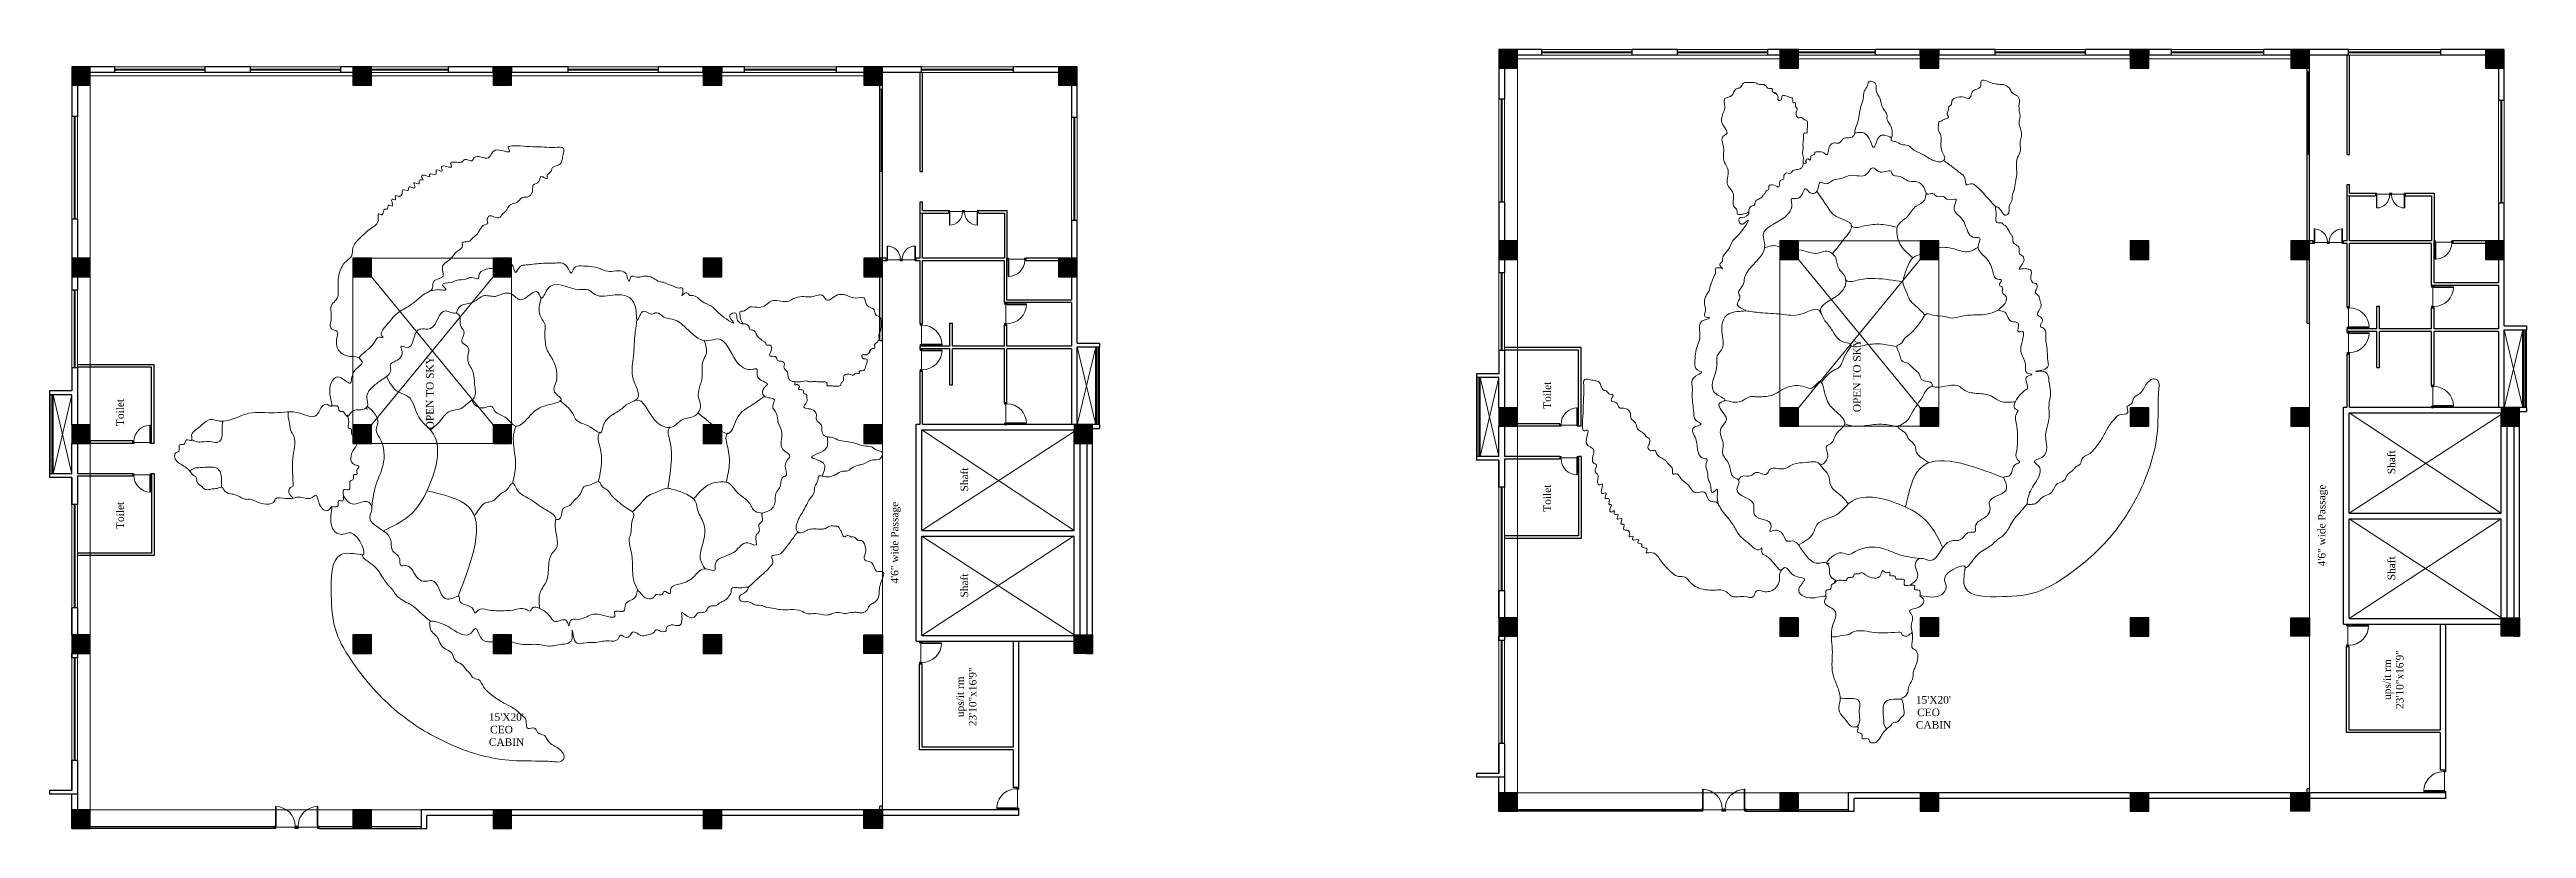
# Model space of a CAD drawing. Header units: inches. Extents: x 327481 to 195042051, y -335014 to 44773228.
# Drawn here: x 348180 to 352127, y -331916 to -330674 of the extents above; entities that cross this region are included whole.
import ezdxf

# ---------------------------------------------------------------- set-up
doc = ezdxf.new("R2010")
doc.units = ezdxf.units.IN
doc.header["$MEASUREMENT"] = 0
doc.linetypes.add('ACAD_ISO10W100', pattern=[18, 12, -3, 0, -3])
doc.layers.add('center', color=146, linetype='Continuous')
doc.layers.add('FURNITURE1', color=36, linetype='Continuous')
for name, color, linetype, lineweight in [('column 1', 146, 'Continuous', 30), ('DOOR', 47, 'Continuous', 9), ('ele1', 1, 'Continuous', 13), ('FLOOR--', 11, 'Continuous', 13), ('furniture', 251, 'Continuous', 13), ('GLASS', 140, 'Continuous', 5), ('ser.duct', 131, 'Continuous', 5), ('TEXT', 7, 'Continuous', 0), ('WALL', 12, 'Continuous', 30)]:
    doc.layers.add(name, color=color, linetype=linetype, lineweight=lineweight)
doc.styles.get("Standard").update_dxf_attribs({"font": 'times.ttf', "height": 12})

msp = doc.modelspace()

# ---------------------------------------------------------------- texts
at = {"layer": 'TEXT', "linetype": 'ByBlock', "lineweight": 30, "char_height": 12, "attachment_point": 2, "rotation": 90}
for insert in [(351053.725, -331194.027), (348779.65, -331221.456)]:
    msp.add_mtext_dynamic_manual_height_columns('OPEN TO SKY', width=156.15288, gutter_width=60, heights=[0], dxfattribs=dict(at, insert=insert))
for s, insert, width in [('Toilet', (348286.022, -331252.929), 64.18895), ('Toilet', (350560.097, -331225.5), 64.18895), ('Toilet', (350560.097, -331389.543), 64.18895), ('4\'6" wide Passage', (351794.285, -331433.047), 357.74515), ('Toilet', (348286.022, -331416.972), 64.18895), ('4\'6" wide Passage', (349520.21, -331460.476), 357.74515), ('ups/it rm \\P23\'10"x16\'9"', (349624.56, -331706.184), 186.36533), ('ups/it rm \\P23\'10"x16\'9"', (351898.635, -331678.755), 186.36533)]:
    msp.add_mtext(s, dxfattribs=dict(at, insert=insert, width=width))
at = {"layer": 'TEXT', "color": 0, "char_height": 12, "width": 37.42754, "attachment_point": 1, "rotation": 90}
for insert in [(351905.414, -331351.425), (349631.339, -331378.854), (349631.339, -331547.856), (351905.414, -331520.427)]:
    msp.add_mtext('Shaft', dxfattribs=dict(at, insert=insert))
at = {"layer": 'TEXT', "color": 0, "char_height": 12, "width": 37.42754, "attachment_point": 1}
for insert in [(351153.634, -331705.004), (348879.559, -331732.433)]:
    msp.add_mtext("15'X20'\\P{\\W0.374023; }CEO \\PCABIN", dxfattribs=dict(at, insert=insert))

# ---------------------------------------------------------------- blocks, each defined once
blk = doc.blocks.new('RTU')
at = {"layer": 'DOOR'}
for points in [[(2799511, -182811), (2799511, -182874), (2799551, -182874), (2799551, -182886), (2799611, -182886), (2799611, -182811)], [(2798637, -183716, 0.0091556), (2798637, -183748), (2799511, -183748), (2799511, -183716)], [(2799611, -183811), (2799611, -183736), (2799551, -183736), (2799551, -183748), (2799511, -183748), (2799511, -183811)]]:
    blk.add_hatch(color=256, dxfattribs=at).paths.add_polyline_path(points)
at = {"layer": 'DOOR', "ltscale": 300}
for p, q in [((2799511, -182811), (2799511, -182874)), ((2799611, -182811), (2799511, -182811)), ((2799551, -182874), (2799511, -182874)), ((2799551, -182874), (2799551, -182886)), ((2799611, -182886), (2799551, -182886)), ((2799551, -182886), (2799551, -183736)), ((2799611, -182811), (2799611, -182886)), ((2798637, -183748), (2798637, -183716)), ((2798637, -183716), (2799511, -183716)), ((2799511, -183748), (2798637, -183748)), ((2799511, -183716), (2799511, -183748)), ((2799511, -183811), (2799511, -183748)), ((2799551, -183748), (2799511, -183748)), ((2799611, -183811), (2799511, -183811)), ((2799611, -183736), (2799551, -183736)), ((2799551, -183748), (2799551, -183736)), ((2799611, -183811), (2799611, -183736))]:
    blk.add_line(p, q, dxfattribs=at)
blk.add_arc((2799511, -183748), 874, 90, 180, dxfattribs=at)
blk = doc.blocks.new('COLUMN1')
at = {"layer": 'column 1'}
h = blk.add_hatch(color=256, dxfattribs=at)
h.paths.add_polyline_path([(1, 1), (0, 1), (0.5, 0.5)])
h.paths.add_polyline_path([(1, 1), (0.5, 0.5), (1, 0)])
h.paths.add_polyline_path([(0.5, 0.5), (0, 0), (1, 0)])
h.paths.add_polyline_path([(0.5, 0.5), (0, 1), (0, 0)])
at = {"layer": 'column 1', "lineweight": 0, "ltscale": 0.3}
for p, q in [((0, 1), (1, 0)), ((0, 0), (1, 1))]:
    blk.add_line(p, q, dxfattribs=at)
at = {"layer": 'column 1', "ltscale": 0.3}
for p, q in [((1, 1), (0, 1)), ((0, 1), (0, 0)), ((0, 0), (1, 0)), ((1, 0), (1, 1))]:
    blk.add_line(p, q, dxfattribs=at)
blk = doc.blocks.new('HFGHGF')
at = {"layer": 'DOOR'}
for points in [[(341497.2, -325932.9), (341499.5, -325932.9), (341499.5, -325931.4), (341499.9, -325931.4), (341499.9, -325929.3), (341497.2, -325929.3)], [(341533.2, -325929.3), (341530.5, -325929.3), (341530.5, -325931.4), (341531, -325931.4), (341531, -325932.9), (341533.2, -325932.9)]]:
    blk.add_hatch(color=256, dxfattribs=at).paths.add_polyline_path(points)
h = blk.add_hatch(color=256, dxfattribs=at)
edge = h.paths.add_edge_path()
edge.add_line((341531, -325932.9), (341529.8, -325932.9))
edge.add_line((341529.8, -325932.9), (341529.8, -325964.3))
edge.add_ellipse((341531, -325932.9), major_axis=(22.2, 22.2), ratio=1, start_angle=222.9017, end_angle=225)
edge.add_line((341531, -325964.3), (341531, -325932.9))
at = {"layer": 'DOOR', "ltscale": 300}
for p, q in [((341497.2, -325929.3), (341499.9, -325929.3)), ((341497.2, -325929.3), (341497.2, -325932.9)), ((341497.2, -325932.9), (341499.5, -325932.9)), ((341499.5, -325931.4), (341499.9, -325931.4)), ((341499.5, -325931.4), (341499.5, -325932.9)), ((341499.9, -325929.3), (341499.9, -325931.4)), ((341499.9, -325931.4), (341530.5, -325931.4)), ((341529.8, -325964.3), (341529.8, -325932.9)), ((341529.8, -325932.9), (341531, -325932.9)), ((341533.2, -325929.3), (341530.5, -325929.3)), ((341530.5, -325929.3), (341530.5, -325931.4)), ((341531, -325931.4), (341530.5, -325931.4)), ((341531, -325931.4), (341531, -325932.9)), ((341533.2, -325932.9), (341531, -325932.9)), ((341531, -325932.9), (341531, -325964.3)), ((341533.2, -325929.3), (341533.2, -325932.9)), ((341531, -325964.3), (341529.8, -325964.3))]:
    blk.add_line(p, q, dxfattribs=at)
blk.add_ellipse((341531, -325932.9), major_axis=(22.2, 22.2), ratio=1, start_param=2.356194, end_param=3.926991, dxfattribs=at)
blk = doc.blocks.new('tortoise')
at = {"layer": 'FURNITURE1', "lineweight": 0}
for points in [[(357295.5, -334382.6), (357326.2, -334382.6), (357340.6, -334323.5), (357332.8, -334266.5), (357307.6, -334220.6), (357242.2, -334148.5), (357166.8, -334101.5), (357075.5, -334076.1), (357031.4, -334074.9), (357008.5, -334073.8), (356997.2, -334074.9), (356993.3, -334080.6), (356995.9, -334087.8), (357003.8, -334095), (357011.8, -334099.7), (357018.6, -334106.9), (357022.5, -334112.9), (357033.1, -334117.7), (357037.7, -334124.1), (357047.1, -334123.4), (357051.2, -334138.1), (357057, -334143.8), (357062.5, -334148.7), (357069.8, -334154.2), (357083.1, -334161.3), (357099.9, -334172.3), (357107.6, -334178.5), (357113.6, -334185.5), (357121.3, -334196.4), (357129.4, -334199.4), (357132.9, -334204.3), (357140.1, -334212.1), (357146.3, -334219.3), (357155.8, -334225.1), (357160.5, -334235.1), (357175.8, -334246.2), (357180.7, -334256.5), (357186.8, -334264), (357192.7, -334271.2), (357193.6, -334277.5), (357193.4, -334282.7), (357186.4, -334283), (357160.3, -334271.6), (357132.2, -334265.7), (357125.6, -334272.6), (357118.2, -334259.5), (357083.6, -334254.3), (357057.9, -334249), (357031.1, -334248.6), (357016.3, -334246.3), (356997, -334249), (356989.1, -334250.1), (356983.1, -334253.9), (356981.5, -334263), (356981.5, -334270.5), (356978.9, -334258.4), (356972.9, -334250.1), (356964.5, -334250.9), (356950.2, -334251.6), (356935.8, -334253.5), (356926.5, -334254), (356913.6, -334256.4), (356909.1, -334262.6), (356901, -334259.3), (356895.7, -334261.6), (356891.4, -334267.1), (356876.9, -334261.6), (356868.8, -334263.3), (356860.9, -334265.7), (356855.4, -334270.7), (356850.2, -334268.8), (356841.6, -334269.3), (356841.1, -334272.6), (356835.1, -334277.6), (356829.2, -334277.6), (356819.8, -334278.3), (356818.2, -334284.3), (356817.7, -334287.6), (356818.4, -334295.8), (356805.9, -334289.1), (356798, -334290.8), (356793.9, -334296), (356783.1, -334297.2), (356779.5, -334302.3), (356774.4, -334306.4), (356766.7, -334306.9), (356763.1, -334309.5), (356759.5, -334311.9), (356753.7, -334314.8), (356749.9, -334317.9), (356747, -334321.8), (356744.6, -334325.6), (356744.6, -334327.3), (356744, -334332.1), (356736.2, -334333.5), (356728.7, -334333.3), (356719, -334333.3), (356723.3, -334326.7), (356732.3, -334319.4), (356731.6, -334315.1), (356726, -334312.4), (356718, -334312.4), (356709, -334308), (356700, -334307.1), (356692.7, -334304.6), (356679.8, -334302.4), (356671.1, -334300.7), (356640.7, -334298.9), (356630.5, -334294.6), (356619.1, -334295), (356602.5, -334292.6), (356594.7, -334294.2), (356586, -334296.6), (356575.4, -334295), (356566.7, -334296.2), (356562.4, -334296.6), (356556.5, -334296.6), (356549.4, -334295.8), (356541.5, -334300.5), (356537.6, -334307.6), (356532, -334310.7), (356525, -334319.4), (356523.8, -334329.6), (356521.8, -334339.5), (356518.7, -334357.2), (356527.7, -334358.3), (356534.8, -334370.5), (356543.1, -334373.7), (356545.8, -334375.6), (356544.6, -334384.3), (356545.4, -334397.3), (356548.6, -334402.8), (356552.1, -334404), (356556.1, -334404.4), (356560, -334408.3), (356565.9, -334409.5), (356571.8, -334411.1), (356575.4, -334409.1), (356580.1, -334416.2), (356582.4, -334420.9), (356584.4, -334424.4), (356589.5, -334425.2), (356597.4, -334425.2), (356602.5, -334422.5), (356608.4, -334420.9), (356615.1, -334420.9), (356625, -334420.9), (356631.7, -334418.9), (356643.5, -334415.4), (356647.4, -334421.3), (356646.3, -334429.4), (356644, -334436), (356638.8, -334444.7), (356631.9, -334457.7), (356627.3, -334466), (356621.6, -334473.2), (356619.7, -334484.2), (356615.2, -334494), (356613.3, -334500.2), (356608.9, -334499.7), (356598.3, -334498.9), (356588.5, -334502.1), (356578.7, -334507.1), (356572.4, -334507.1), (356565.2, -334511.5), (356553.3, -334516.4), (356546.9, -334518.2), (356533.6, -334524.1), (356523.2, -334525.2), (356519.7, -334529.7), (356519.3, -334535.4), (356525.8, -334538), (356535, -334543.3), (356547, -334545), (356558.7, -334548.5), (356573.1, -334551.3), (356585.9, -334554.1), (356596.4, -334557.9), (356603.5, -334558.8), (356608.8, -334564.7), (356610, -334575.6), (356617.5, -334584), (356617.4, -334591.7), (356624.2, -334599.3), (356629.7, -334600.3), (356636.1, -334602.8), (356632, -334609.9), (356631.6, -334618.2), (356632, -334621.5), (356636, -334622.9), (356637.3, -334627.8), (356640.8, -334628.4), (356644.6, -334629.9), (356642.6, -334633.8), (356644.5, -334635.5), (356646.2, -334636.9), (356648.7, -334635.2), (356649.8, -334637.1), (356649.2, -334640), (356645.1, -334640.4), (356640.5, -334640.3), (356636.3, -334641.4), (356631.9, -334641.6), (356626.1, -334640.5), (356620, -334641), (356617.8, -334640.8), (356611.8, -334640.3), (356607.5, -334640.2), (356604.6, -334640.2), (356601.3, -334638.1), (356602, -334635.1), (356595, -334634.5), (356592.9, -334634), (356589.6, -334634), (356585.4, -334633.9), (356582.9, -334634.3), (356580.8, -334636.2), (356580.5, -334638.6), (356577.6, -334641.5), (356576.8, -334645.3), (356577.3, -334648), (356574.6, -334651.1), (356566.8, -334651.3), (356561.8, -334650.6), (356559.5, -334652.8), (356553.1, -334653.6), (356553.5, -334656), (356546.7, -334657.4), (356544.9, -334660.6), (356542.2, -334668.9), (356542.4, -334674), (356548.7, -334675.7), (356548.9, -334680.6), (356543.8, -334680.6), (356539.5, -334683), (356537.7, -334684.7), (356536.7, -334688.4), (356538.4, -334685.5), (356534.9, -334689.8), (356530.8, -334690.3), (356530.7, -334695.5), (356526.3, -334700.2), (356525.3, -334701.5), (356524.3, -334702.7), (356524.4, -334708.2), (356522.2, -334715.1), (356521.1, -334730.8), (356522, -334735.9), (356529.2, -334741), (356531.2, -334747.6), (356541.7, -334754.1), (356546.7, -334765.7), (356559.4, -334765.4), (356568.4, -334767.6), (356585.9, -334769.9), (356603.1, -334762.8), (356606.8, -334768.2), (356624.3, -334767.4), (356636.1, -334767.6), (356648.3, -334765.9), (356660.7, -334760.3), (356673.6, -334761.2), (356683.8, -334761.2), (356695.1, -334753.3), (356706.1, -334751.6), (356718.8, -334751), (356724.7, -334746.2), (356730.9, -334745.1), (356731.2, -334739.5), (356730.9, -334736.9), (356728.1, -334729), (356727.5, -334727.6), (356733.7, -334730.2), (356737.7, -334742.8), (356746.7, -334739.7), (356741, -334729.1), (356763.3, -334743.2), (356773.8, -334753.2), (356788.4, -334760.5), (356801.6, -334769.1), (356806.2, -334769.3), (356809.5, -334772.8), (356814.9, -334771.8), (356818.2, -334768.8), (356816.5, -334772.7), (356816.5, -334776), (356817.2, -334780.3), (356822.2, -334780.3), (356830.2, -334783), (356837.6, -334785.7), (356846, -334788.8), (356853.3, -334790.5), (356859.6, -334794.5), (356866, -334797.3), (356877.3, -334797.3), (356884.5, -334796.4), (356894.5, -334796.7), (356896.3, -334790.1), (356899.6, -334797.2), (356901, -334801.5), (356909.2, -334805.8), (356916.6, -334805.8), (356928.8, -334805.3), (356940.1, -334809.2), (356968.1, -334813.2), (356978.9, -334809.7), (356982.9, -334802.6), (356986.9, -334808.6), (356998.6, -334818.1), (357006.1, -334817.4), (357018.1, -334817.4), (357042.9, -334815.4), (357050, -334814.7), (357058.5, -334812.7), (357065.8, -334803.4), (357071.4, -334815.4), (357088.9, -334811.9), (357109.8, -334808.2), (357120.7, -334798.5), (357121, -334794.6), (357131.6, -334795.9), (357138.6, -334794), (357154.3, -334791.6), (357162, -334788.5), (357174.8, -334784.8), (357169.5, -334777.8), (357180.2, -334777.8), (357183.2, -334777.8), (357193, -334776.3), (357191.3, -334777.5), (357189.2, -334784.4), (357186.5, -334791.3), (357173.9, -334797.9), (357174.8, -334807.1), (357173.9, -334814.3), (357163.2, -334823.3), (357155.9, -334832.1), (357151, -334836.4), (357144.9, -334843.1), (357145.2, -334847.9), (357135.5, -334849.5), (357131.2, -334853.7), (357124.2, -334859.5), (357119, -334867.4), (357111.4, -334874.7), (357107.7, -334876.1), (357108, -334883.4), (357103, -334888.2), (357098, -334886.3), (357088.8, -334885.9), (357085.9, -334890.1), (357081.1, -334894), (357073, -334904.9), (357063.7, -334908), (357056.5, -334914.8), (357049.1, -334916), (357042.9, -334919.5), (357040.4, -334926.6), (357039.4, -334933.7), (357031, -334939), (357027.6, -334946.8), (357018.9, -334943.7), (357018.6, -334948.3), (357012.7, -334954.6), (357011.8, -334958), (357004.2, -334963), (356998.5, -334966.2), (356996.5, -334971.7), (356994.9, -334979.5), (356994.3, -334988.5), (357007.5, -334990.1), (357023.2, -334990.5), (357039.9, -334991.1), (357059.7, -334992.1), (357076.6, -334988.5), (357075, -334985), (357096.3, -334985.8), (357106.3, -334974.6), (357127.3, -334974.8), (357131.2, -334969.9), (357141.2, -334972), (357145.8, -334968.2), (357156.7, -334968.2), (357162.6, -334966), (357161.2, -334961.2), (357176.1, -334961), (357175.7, -334954.8), (357184.1, -334956.2), (357184.5, -334950.1), (357194.2, -334949.5), (357193.7, -334946.7), (357204.3, -334948.7), (357205.8, -334946.7), (357203.7, -334941.5), (357209.2, -334941.3), (357209.6, -334935.7), (357217.3, -334937.3), (357215.9, -334929.7), (357225.1, -334930.4), (357225.4, -334926.5), (357233.9, -334926.6), (357234.8, -334921.5), (357239.7, -334917.1), (357245.2, -334917.7), (357244.8, -334911.7), (357249.8, -334912.8), (357249.9, -334902.6), (357254.8, -334904), (357257.4, -334897.9), (357260.6, -334898.1), (357264.8, -334889.5), (357269.8, -334890.7), (357270.5, -334883.4), (357282.1, -334868.6), (357297.8, -334854.8), (357308.4, -334839.6), (357309.8, -334828.9), (357318.3, -334820.1), (357325.8, -334809.8), (357330.3, -334782.4), (357333, -334762.9), (357339.5, -334755.8), (357340.6, -334735.2), (357340.1, -334719.5), (357331.9, -334715.7), (357332.5, -334703.8), (357328.1, -334685.9), (357312.9, -334678.3), (357305.9, -334678.3), (357294.5, -334670.2), (357307.1, -334655.2), (357312.6, -334638.4), (357328.1, -334647.3), (357342.8, -334625.7), (357341.8, -334604.2), (357347.9, -334606.9), (357362.7, -334590.5), (357387.2, -334593.7), (357424.5, -334594.2), (357463.4, -334593.5), (357482.2, -334586.9), (357506.9, -334581.9), (357520.8, -334584), (357533.4, -334576.4), (357542.5, -334568.8), (357548.6, -334560.8), (357548.9, -334552.9), (357556.2, -334553.9), (357559.9, -334547.3), (357566.6, -334546.6), (357567.8, -334536.6), (357572.2, -334534.4), (357574, -334529.4), (357573.1, -334524.9), (357569.8, -334521.2), (357569.6, -334521), (357563.2, -334516.6), (357557, -334512.4), (357550.3, -334506.2), (357545.9, -334500.9), (357541.7, -334497.6), (357540.8, -334491.2), (357533.3, -334484.3), (357530.5, -334481.2), (357525.4, -334479.5), (357518.1, -334480.8), (357510.8, -334481.5), (357502.6, -334482.8), (357500.6, -334479.3), (357490.5, -334473.4), (357486, -334472.7), (357476.7, -334468.7), (357467.5, -334465.2), (357461.7, -334465.2), (357454.6, -334462.7), (357424.8, -334463.4), (357423.9, -334465.6), (357417.2, -334467.4), (357400.3, -334466.5), (357388.9, -334468.5), (357379.6, -334466.9), (357371.1, -334466.9), (357364, -334471.2), (357358, -334457.6), (357344.4, -334449.2), (357340.5, -334453.9), (357341.2, -334431.3), (357322.7, -334413), (357310.7, -334415.1), (357295.5, -334382.6), (357297.3, -334383.3)], [(357322.3, -334470.2), (357309.6, -334458.3), (357284.7, -334460.8), (357279.9, -334453.5), (357283.1, -334438.3), (357252.1, -334405.7), (357249.8, -334389.7), (357238.4, -334376.1), (357237, -334366.8), (357229.4, -334366.3), (357211.1, -334347.1), (357199.7, -334342.9), (357190.6, -334344.1), (357170.7, -334317.4), (357154.4, -334319.7), (357150.3, -334320.8), (357149.3, -334315), (357128.9, -334300.9), (357126.4, -334295.8), (357121.7, -334299.7), (357107.8, -334300.4), (357087.3, -334299.1), (357069.2, -334300.1), (357047.8, -334300), (357044.5, -334298.3), (357040.2, -334303.7), (357033.2, -334303.7), (357011.2, -334286.1), (357009.4, -334283.8), (356989.7, -334283.8), (356986.5, -334276), (356983.9, -334284.3), (356973.5, -334286.1), (356952.2, -334293.2), (356940, -334293.2), (356917.7, -334292.7), (356918.6, -334297.2), (356904.9, -334298.3), (356901.8, -334308.9), (356886, -334321.4), (356884.2, -334329), (356875.1, -334320.5), (356859.7, -334319.3), (356856.2, -334323.1), (356847.3, -334323.5), (356844.3, -334327.8), (356835.8, -334324.7), (356834.8, -334330.3), (356820, -334339.2), (356799.3, -334350.6), (356781.6, -334361.6), (356768.7, -334359.6), (356768.2, -334367.4), (356750, -334381.7), (356738.5, -334387.6), (356719.7, -334400.1), (356707.2, -334397.1), (356707.2, -334411.8), (356702.8, -334417), (356703, -334427.5), (356697.9, -334433.8), (356698.9, -334442.9), (356689, -334447.8), (356679.1, -334461.9), (356677.9, -334473.8), (356671.1, -334486), (356666.3, -334499.2), (356664, -334499.7), (356663.7, -334517.9), (356657, -334530.2), (356667.3, -334539.6), (356669.1, -334565.2), (356674.3, -334580), (356676.8, -334592.9), (356682.6, -334604.5), (356680.1, -334613.5), (356695.5, -334619.3), (356696.8, -334629), (356690.4, -334636.7), (356705.2, -334648.3), (356707.1, -334659.9), (356711.6, -334659.2), (356737.4, -334672.1), (356763.8, -334704.3), (356780.6, -334701.7), (356832.2, -334733.9), (356844.7, -334736.9), (356855.8, -334743.5), (356863.2, -334741.4), (356874.7, -334745.9), (356884.2, -334732.4), (356887.5, -334753.3), (356917.5, -334770.2), (356947.1, -334770.6), (356957, -334777.5), (356970.6, -334778), (357018.7, -334778), (357027.4, -334765.4), (357032, -334773.4), (357058, -334762.8), (357072.6, -334771.6), (357084.4, -334771.9), (357096.1, -334767.9), (357114.2, -334768.5), (357124.4, -334761.8), (357140.5, -334756.2), (357150, -334751.7), (357154.6, -334743.5), (357170.1, -334746.1), (357192.5, -334720), (357210.9, -334717.9), (357229, -334691.8), (357236.5, -334693.4), (357235.2, -334687.5), (357244.2, -334671.5), (357252.2, -334666.6), (357251.9, -334658.2), (357264.5, -334643.8), (357277.2, -334634.4), (357287.6, -334617.4), (357286.7, -334603.7), (357296.7, -334598.8), (357310, -334595.6), (357316.5, -334588.8), (357316.7, -334591.3)], [(357192.6, -334283.3), (357210.7, -334299.1), (357220.8, -334307.2), (357231.5, -334313), (357245.2, -334324.3), (357249.8, -334331), (357257.4, -334339.2), (357262.9, -334347.1), (357279.5, -334367.8), (357292.8, -334383), (357291.7, -334383.4)], [(356645.3, -334416.8), (356656.2, -334401.9), (356665.5, -334389.9), (356673.6, -334382.9), (356683.9, -334380.5), (356682.4, -334370.7), (356686.4, -334364.9), (356690.5, -334360), (356696.9, -334354), (356719.1, -334333.5), (356719.5, -334333.1)], [(356883.3, -334329.1), (356889.3, -334343), (356891.6, -334366.4), (356892.2, -334378.6), (356894.6, -334392.1), (356896.3, -334406.7), (356894, -334414.9), (356892.2, -334433), (356889.9, -334444.1), (356898.7, -334451.1), (356912.7, -334461.6), (356922.6, -334471), (356928.5, -334478.6), (356937.9, -334485.6), (356940.6, -334491), (356952, -334487.8), (356959.9, -334485.5), (356964, -334483.9), (356968.6, -334474.4), (356978.5, -334463.4), (356985.6, -334455.9), (356994.3, -334452), (356997.5, -334442.1), (357001, -334435.4), (357005.9, -334435.5)], [(357029.9, -334302.4), (357029, -334326.5), (357019.8, -334343.5), (357016.6, -334365), (357010.6, -334385.4), (357005.9, -334391.1), (357006.6, -334430.3), (357005.9, -334435.8), (357022.6, -334450.7), (357034.2, -334458.6), (357048.2, -334467.6), (357063.8, -334479.6), (357070.1, -334489.3), (357079.2, -334478.9), (357089.8, -334472.1), (357098.4, -334463.5), (357103.6, -334461.5), (357110.9, -334459.9), (357118.8, -334452.5), (357127.3, -334440.4)], [(357151.2, -334320.9), (357136.5, -334454.4), (357197.8, -334477.7)], [(356783.4, -334361.6), (356790.5, -334376.4), (356786.4, -334400.2), (356785.2, -334428.1), (356794.1, -334448.4), (356798.3, -334462.6), (356816.2, -334475.1), (356832.8, -334480.5), (356838.8, -334481.7), (356854.3, -334476.3), (356867.4, -334471), (356877.5, -334460.9), (356891.5, -334446.5), (356888.2, -334449.6)], [(356697.4, -334444.8), (356708.8, -334447.4), (356718, -334460.5), (356734.6, -334474.6), (356749.9, -334490.1), (356760.2, -334491.2), (356775.7, -334487.9), (356800.5, -334465.7)], [(357262.7, -334418.1), (357224.6, -334440.4), (357192.9, -334489.1), (357190.5, -334566), (357210.1, -334587.7), (357226.2, -334618.7), (357239.7, -334624.9), (357258.2, -334648.2)], [(356838.7, -334481.7), (356833.5, -334525.7), (356835.7, -334551.7), (356836.3, -334572.4), (356835.4, -334573.5)], [(357280.1, -334454.5), (357273.2, -334489.2), (357263.6, -334515.3), (357268.8, -334557.6), (357273.6, -334568.5), (357271, -334582.9), (357288.1, -334602), (357287.1, -334598.5)], [(357339.9, -334454.5), (357330.4, -334456.2), (357329.1, -334463.4), (357323.5, -334462.9), (357322.2, -334466.1), (357321.4, -334479.6), (357313.6, -334479.8), (357311.7, -334492.9), (357308.3, -334494.5), (357306.6, -334502.3), (357302.2, -334502.3), (357302.5, -334508.1), (357299.2, -334514), (357305.5, -334516.7), (357306.1, -334541.1), (357302.5, -334548.5), (357304.1, -334552), (357305, -334559.4), (357308.5, -334560.5), (357310.4, -334564.1), (357310.4, -334568.2), (357312.4, -334570.9), (357314, -334570.9), (357315.1, -334575.6), (357314.6, -334578.3), (357314.6, -334583.3), (357316.4, -334588.7), (357319, -334590.8), (357323, -334596), (357325.6, -334596), (357329.2, -334598.4), (357329.9, -334602), (357331.8, -334604.4), (357339.8, -334605.5), (357339.6, -334605.9)], [(357397.7, -334467), (357403.1, -334474.4), (357403.4, -334480.2), (357400.4, -334483.2), (357397.9, -334484.5), (357397.2, -334489.1), (357397.3, -334531), (357398.1, -334562.9), (357401, -334567.7), (357401.8, -334571.2), (357404.1, -334585.1), (357404.4, -334595.7), (357404.1, -334596.4)], [(357504.3, -334483.3), (357504.6, -334500.3), (357507.4, -334508.4), (357512.3, -334512.1), (357519.7, -334513.3), (357526.3, -334513.3), (357538.1, -334512.3), (357544.5, -334511.6), (357551.5, -334507.5)], [(356609, -334499.7), (356607, -334519), (356624.7, -334527.9), (356604.2, -334539.7), (356601.5, -334558.3)], [(356751.8, -334490.7), (356747.3, -334516.7), (356749.6, -334542.7), (356750.1, -334563.4), (356749.2, -334564.5)], [(356942.3, -334491.6), (356937.9, -334517.5), (356940.1, -334543.5), (356940.6, -334564.3), (356939.7, -334565.4)], [(357070.3, -334489.3), (357065.9, -334515.2), (357068.1, -334541.2), (357068.7, -334562), (357065.4, -334574.5)], [(357502.6, -334581.6), (357503.1, -334569.2), (357503.6, -334557.8), (357508.4, -334550.7), (357518.3, -334551), (357533.9, -334550.7), (357542, -334551.2), (357548.4, -334553.6), (357549.9, -334553.5)], [(356694.9, -334618.8), (356715.8, -334604.3), (356734.6, -334588), (356748.5, -334563.6), (356767.8, -334573.2), (356794, -334594)], [(356784.5, -334701.9), (356781.8, -334681.8), (356786.3, -334671.6), (356787.7, -334647.6), (356793, -334616.8), (356790, -334605.4), (356798.6, -334589.8), (356816.7, -334584.3), (356830.5, -334574), (356854.4, -334579.3), (356887.9, -334612.5), (356890.1, -334611.4)], [(356884.9, -334732.5), (356888, -334709.3), (356890.5, -334675.1), (356890.5, -334644.6), (356884.2, -334615.4), (356896.9, -334608.3), (356911.1, -334597.7), (356925.9, -334588.1), (356935.5, -334574.1), (356938.7, -334564.5), (356950.3, -334570.5), (356975.1, -334583.3), (356987.1, -334601.6), (356999, -334611.8), (356998.7, -334611.6)], [(357027.5, -334765.5), (357029.3, -334739.5), (357021.5, -334723.1), (357022, -334716.6), (357022.1, -334709.4), (357019, -334688.7), (357009.2, -334671.2), (357007.6, -334667.3), (357006.1, -334638), (357008.4, -334627), (356997.9, -334614.9), (357023.3, -334604.2), (357043.6, -334590.5), (357065.5, -334574.5), (357081.5, -334587.8), (357096.4, -334596.4), (357101.1, -334603.4), (357117.5, -334601.5), (357129.5, -334614.4), (357127.3, -334615.9)], [(357154.3, -334743.7), (357149, -334738.5), (357148, -334724.4), (357142.8, -334715.9), (357145.3, -334699.2), (357137.4, -334693), (357137.2, -334674.1), (357129.6, -334655.9), (357126.8, -334636.5), (357127.5, -334616.8), (357136.1, -334609.3), (357146.9, -334600.7), (357163.4, -334596.7), (357179.7, -334580.4), (357192.7, -334568.7)], [(356648.2, -334640.5), (356656.8, -334642.8), (356659.5, -334649), (356661.5, -334656.5), (356666, -334662.6), (356665.2, -334666.7), (356669.3, -334671.2), (356675.2, -334672), (356677.2, -334676.9), (356680.5, -334678.4), (356687.5, -334679.2), (356684.9, -334686.9), (356686.4, -334695.2), (356692.2, -334695.7), (356693.4, -334699.3), (356696.7, -334700.9), (356700.2, -334703.8), (356704.1, -334707), (356707.5, -334712.9), (356710.6, -334716.8), (356716.4, -334718.5), (356718.4, -334723.5), (356721.2, -334726.1), (356728.4, -334727.1)], [(357193.1, -334775.9), (357203.3, -334770), (357224, -334753.8), (357242, -334742.7), (357257.5, -334725.6), (357265.4, -334715.2), (357265.8, -334710.3), (357263.4, -334706.8), (357269.1, -334706.8), (357275.9, -334699.8), (357287.5, -334687.4), (357294.9, -334681), (357298.8, -334675.4), (357297.5, -334675.6)]]:
    blk.add_spline(points, degree=3, dxfattribs=at)

# ---------------------------------------------------------------- hatches: boundary and pattern name
at = {"layer": 'GLASS'}
for points in [[(350557.604, -330677.996), (350557.604, -330679.496), (350701.604, -330679.496), (350701.604, -330677.996)], [(350773.604, -330677.996), (350773.604, -330679.496), (350917.604, -330679.496), (350917.604, -330677.996)], [(351089.498, -330679.534), (351089.498, -330678.034), (350966.498, -330678.034), (350966.498, -330679.534)], [(351424.032, -330679.534), (351424.032, -330678.034), (351280.032, -330678.034), (351280.032, -330679.534)], [(351707.858, -330679.534), (351707.858, -330678.034), (351560.858, -330678.034), (351560.858, -330679.534)], [(351989.902, -330679.534), (351989.902, -330678.034), (351842.902, -330678.034), (351842.902, -330679.534)], [(348283.529, -330705.425), (348283.529, -330706.925), (348427.529, -330706.925), (348427.529, -330705.425)], [(348499.529, -330705.425), (348499.529, -330706.925), (348643.529, -330706.925), (348643.529, -330705.425)], [(348815.423, -330706.963), (348815.423, -330705.463), (348692.423, -330705.463), (348692.423, -330706.963)], [(349149.957, -330706.963), (349149.957, -330705.463), (349005.957, -330705.463), (349005.957, -330706.963)], [(349433.783, -330706.963), (349433.783, -330705.463), (349286.783, -330705.463), (349286.783, -330706.963)], [(349715.827, -330706.963), (349715.827, -330705.463), (349568.827, -330705.463), (349568.827, -330706.963)], [(350492.84, -330917.457), (350494.34, -330917.457), (350494.34, -330753.457), (350492.84, -330753.457)], [(352085.84, -330918.759), (352087.34, -330918.759), (352087.34, -330754.759), (352085.84, -330754.759)], [(348218.765, -330944.886), (348220.265, -330944.886), (348220.265, -330780.886), (348218.765, -330780.886)], [(349811.765, -330946.188), (349813.265, -330946.188), (349813.265, -330782.188), (349811.765, -330782.188)], [(350492.84, -331154.348), (350494.34, -331154.348), (350494.34, -331030.348), (350492.84, -331030.348)], [(348218.765, -331181.777), (348220.265, -331181.777), (348220.265, -331057.777), (348218.765, -331057.777)], [(350492.84, -331372.174), (350492.84, -331537.174), (350494.34, -331537.174), (350494.34, -331372.174)], [(348218.765, -331399.603), (348218.765, -331564.603), (348220.265, -331564.603), (348220.265, -331399.603)], [(350492.84, -331616.428), (350492.84, -331780.428), (350494.34, -331780.428), (350494.34, -331616.428)], [(348218.765, -331643.857), (348218.765, -331807.857), (348220.265, -331807.857), (348220.265, -331643.857)]]:
    msp.add_hatch(color=256, dxfattribs=at).paths.add_polyline_path(points)

# ---------------------------------------------------------------- linework, layer by layer
at = {"layer": 'ele1', "ltscale": 0.3}
for p, q in [((349846.591, -331272.777), (349846.594, -331148.316)), ((349852.5, -331272.777), (349852.503, -331148.316)), ((352120.666, -331245.348), (352120.669, -331120.887)), ((352126.575, -331245.348), (352126.578, -331120.887)), ((352086.174, -331413.564), (351843.875, -331253.374)), ((351843.875, -331413.564), (352086.174, -331255.999)), ((349812.099, -331440.993), (349569.8, -331280.803)), ((349569.8, -331440.993), (349812.099, -331283.428)), ((352086.174, -331422.302), (351843.875, -331581.199)), ((351843.875, -331422.624), (352086.193, -331580.174)), ((349812.099, -331449.731), (349569.8, -331608.628)), ((349569.8, -331450.053), (349812.118, -331607.603))]:
    msp.add_line(p, q, dxfattribs=at)
for points in [[(350453.618, -331323.174), (350453.618, -331197.122), (350459.529, -331197.122), (350459.529, -331323.174)], [(348179.543, -331350.603), (348179.543, -331224.551), (348185.454, -331224.551), (348185.454, -331350.603)]]:
    msp.add_lwpolyline(points, close=True, dxfattribs=at)
for points in [[(348179.543, -331861.63), (348185.454, -331861.63)], [(350453.618, -331834.201), (350459.529, -331834.201)]]:
    msp.add_lwpolyline(points, dxfattribs=at)
at = {"layer": 'FLOOR--'}
for p, q in [((351840.767, -330907.457), (351844.75, -330907.457)), ((349566.692, -330934.886), (349570.675, -330934.886))]:
    msp.add_line(p, q, dxfattribs=at)
at = {"layer": 'furniture'}
for p, q in [((350701.604, -330674.215), (350557.604, -330674.215)), ((350701.604, -330683.276), (350557.604, -330683.276)), ((350917.604, -330674.215), (350773.604, -330674.215)), ((350917.604, -330683.276), (350773.604, -330683.276)), ((351089.498, -330674.254), (350966.498, -330674.254)), ((351089.498, -330683.314), (350966.498, -330683.314)), ((351424.032, -330674.254), (351280.032, -330674.254)), ((351424.032, -330683.314), (351280.032, -330683.314)), ((351707.858, -330674.254), (351560.858, -330674.254)), ((351707.858, -330683.314), (351560.858, -330683.314)), ((351989.902, -330674.254), (351842.902, -330674.254)), ((351989.902, -330683.314), (351842.902, -330683.314)), ((348427.529, -330701.645), (348283.529, -330701.645)), ((348427.529, -330710.705), (348283.529, -330710.705)), ((348643.529, -330701.645), (348499.529, -330701.645)), ((348643.529, -330710.705), (348499.529, -330710.705)), ((348815.423, -330701.683), (348692.423, -330701.683)), ((348815.423, -330710.743), (348692.423, -330710.743)), ((349149.957, -330701.683), (349005.957, -330701.683)), ((349149.957, -330710.743), (349005.957, -330710.743)), ((349433.783, -330701.683), (349286.783, -330701.683)), ((349433.783, -330710.743), (349286.783, -330710.743)), ((349715.827, -330701.683), (349568.827, -330701.683)), ((349715.827, -330710.743), (349568.827, -330710.743)), ((351780.902, -330709.759), (351776.902, -330709.759)), ((351778.902, -330709.759), (351778.902, -330841.427)), ((349506.827, -330737.188), (349502.827, -330737.188)), ((349504.827, -330737.188), (349504.827, -330868.856)), ((350489.06, -330917.457), (350489.06, -330753.457)), ((350498.12, -330917.457), (350498.12, -330753.457)), ((352082.06, -330918.759), (352082.06, -330754.759)), ((352091.12, -330918.759), (352091.12, -330754.759)), ((348214.985, -330944.886), (348214.985, -330780.886)), ((348224.045, -330944.886), (348224.045, -330780.886)), ((349807.985, -330946.188), (349807.985, -330782.188)), ((349817.045, -330946.188), (349817.045, -330782.188)), ((351780.902, -330841.427), (351776.902, -330841.427)), ((349506.827, -330868.856), (349502.827, -330868.856)), ((351886.039, -330903.457), (351886.039, -330907.457)), ((351934.035, -330903.457), (351934.035, -330907.457)), ((349611.964, -330930.886), (349611.964, -330934.886)), ((349659.96, -330930.886), (349659.96, -330934.886)), ((350962.498, -330979.457), (350966.498, -330979.457)), ((351186.032, -330979.457), (351190.032, -330979.457)), ((351751.358, -330979.457), (351751.358, -330983.456)), ((348688.423, -331006.886), (348692.423, -331006.886)), ((348886.414, -331272.777), (348692.423, -331036.429)), ((348886.414, -331036.429), (348692.423, -331272.777)), ((348911.957, -331006.886), (348915.957, -331006.886)), ((349477.283, -331006.886), (349477.283, -331010.885)), ((350489.06, -331154.348), (350489.06, -331030.348)), ((350498.12, -331154.348), (350498.12, -331030.348)), ((351160.489, -331245.348), (350966.498, -331009)), ((351160.489, -331009), (350966.498, -331245.348)), ((348214.985, -331181.777), (348214.985, -331057.777)), ((348224.045, -331181.777), (348224.045, -331057.777)), ((348688.423, -331272.777), (348692.423, -331272.777)), ((349477.283, -331276.777), (349477.283, -331272.777)), ((350962.498, -331245.348), (350966.498, -331245.348)), ((351499.315, -331274.892), (351495.315, -331274.892)), ((351524.858, -331274.892), (351524.858, -331270.892)), ((351751.358, -331249.348), (351751.358, -331245.348)), ((349225.24, -331302.321), (349221.24, -331302.321)), ((349250.783, -331302.321), (349250.783, -331298.321)), ((350489.06, -331537.174), (350489.06, -331372.174)), ((350498.12, -331537.174), (350498.12, -331372.174)), ((348214.985, -331564.603), (348214.985, -331399.603)), ((348224.045, -331564.603), (348224.045, -331399.603)), ((350620.234, -331449.676), (350620.234, -331407.676)), ((348346.159, -331477.105), (348346.159, -331435.105)), ((351495.315, -331580.174), (351499.315, -331580.174)), ((351495.315, -331580.174), (351495.315, -331584.182)), ((349221.24, -331607.603), (349225.24, -331607.603)), ((349221.24, -331607.603), (349221.24, -331611.611)), ((350489.06, -331780.428), (350489.06, -331616.428)), ((350498.12, -331780.428), (350498.12, -331616.428)), ((348214.985, -331807.857), (348214.985, -331643.857)), ((348224.045, -331807.857), (348224.045, -331643.857)), ((350962.498, -331859.194), (350966.498, -331859.194)), ((351776.894, -331859.195), (351780.891, -331859.195)), ((348688.423, -331886.623), (348692.423, -331886.623)), ((349502.819, -331886.624), (349506.816, -331886.624))]:
    msp.add_line(p, q, dxfattribs=at)
for points in [[(348244.529, -331886.623), (348244.529, -330716.416), (349506.827, -330716.416), (349506.827, -331886.623)], [(350518.604, -331859.194), (350518.604, -330688.987), (351780.902, -330688.987), (351780.902, -331859.194)], [(350936.954, -331274.892), (350936.954, -330979.457), (351190.032, -330979.457), (351190.032, -331274.892)], [(348662.879, -331302.321), (348662.879, -331006.886), (348915.957, -331006.886), (348915.957, -331302.321)]]:
    msp.add_lwpolyline(points, close=True, dxfattribs=at)
at = {"layer": 'GLASS', "ltscale": 0.3}
for p, q in [((349848.44, -331272.777), (349848.443, -331148.316)), ((349850.527, -331272.777), (349850.529, -331148.316)), ((352122.515, -331245.348), (352122.518, -331120.887)), ((352124.602, -331245.348), (352124.604, -331120.887)), ((350455.514, -331323.174), (350455.514, -331197.122)), ((350457.818, -331323.174), (350457.818, -331197.122)), ((348181.439, -331350.603), (348181.439, -331224.551)), ((348183.743, -331350.603), (348183.743, -331224.551))]:
    msp.add_line(p, q, dxfattribs=at)
at = {"layer": 'GLASS'}
for points in [[(350557.604, -330677.996), (350701.604, -330677.996)], [(350701.604, -330679.496), (350557.604, -330679.496)], [(350773.604, -330677.996), (350917.604, -330677.996)], [(350917.604, -330679.496), (350773.604, -330679.496)], [(350966.498, -330678.034), (351089.498, -330678.034)], [(351089.498, -330679.534), (350966.498, -330679.534)], [(351280.032, -330678.034), (351424.032, -330678.034)], [(351424.032, -330679.534), (351280.032, -330679.534)], [(351560.858, -330678.034), (351707.858, -330678.034), (351707.858, -330679.534), (351560.858, -330679.534)], [(351842.902, -330678.034), (351989.902, -330678.034), (351989.902, -330679.534), (351842.902, -330679.534)], [(348283.529, -330705.425), (348427.529, -330705.425)], [(348427.529, -330706.925), (348283.529, -330706.925)], [(348499.529, -330705.425), (348643.529, -330705.425)], [(348643.529, -330706.925), (348499.529, -330706.925)], [(348692.423, -330705.463), (348815.423, -330705.463)], [(348815.423, -330706.963), (348692.423, -330706.963)], [(349005.957, -330705.463), (349149.957, -330705.463)], [(349149.957, -330706.963), (349005.957, -330706.963)], [(349286.783, -330705.463), (349433.783, -330705.463), (349433.783, -330706.963), (349286.783, -330706.963)], [(349568.827, -330705.463), (349715.827, -330705.463), (349715.827, -330706.963), (349568.827, -330706.963)], [(350494.34, -331030.348), (350494.34, -331154.348), (350492.84, -331154.348), (350492.84, -331030.348)], [(348220.265, -331057.777), (348220.265, -331181.777), (348218.765, -331181.777), (348218.765, -331057.777)], [(350494.34, -331372.174), (350494.34, -331537.174), (350492.84, -331537.174), (350492.84, -331372.174)], [(348220.265, -331399.603), (348220.265, -331564.603), (348218.765, -331564.603), (348218.765, -331399.603)], [(350494.34, -331616.428), (350494.34, -331780.428), (350492.84, -331780.428), (350492.84, -331616.428)], [(348220.265, -331643.857), (348220.265, -331807.857), (348218.765, -331807.857), (348218.765, -331643.857)]]:
    msp.add_lwpolyline(points, dxfattribs=at)
for points in [[(350492.84, -330753.457), (350494.34, -330753.457), (350494.34, -330917.457), (350492.84, -330917.457)], [(352085.84, -330754.759), (352087.34, -330754.759), (352087.34, -330918.759), (352085.84, -330918.759)], [(348218.765, -330780.886), (348220.265, -330780.886), (348220.265, -330944.886), (348218.765, -330944.886)], [(349811.765, -330782.188), (349813.265, -330782.188), (349813.265, -330946.188), (349811.765, -330946.188)]]:
    msp.add_lwpolyline(points, close=True, dxfattribs=at)
at = {"layer": 'ser.duct', "linetype": 'ACAD_ISO10W100', "ltscale": 400}
for p, q in [((349817.043, -331272.777), (349846.594, -331148.316)), ((349817.046, -331148.316), (349846.591, -331272.777)), ((352091.118, -331245.348), (352120.669, -331120.887)), ((352091.121, -331120.887), (352120.666, -331245.348)), ((350459.529, -331323.174), (350489.068, -331197.122)), ((350459.529, -331197.122), (350489.068, -331323.174)), ((348185.454, -331350.603), (348214.993, -331224.551)), ((348185.454, -331224.551), (348214.993, -331350.603))]:
    msp.add_line(p, q, dxfattribs=at)
at = {"layer": 'TEXT'}
for p, q in [((348244.53, -331032.426), (348244.53, -331036.426)), ((350518.606, -331004.997), (350518.606, -331008.997))]:
    msp.add_line(p, q, dxfattribs=at)
at = {"layer": 'WALL'}
for p, q in [((350498.06, -330683.314), (350498.06, -330753.457)), ((350557.604, -330683.314), (350498.06, -330683.314)), ((350557.604, -330674.215), (350518.604, -330674.215)), ((350518.604, -330683.314), (350518.604, -330674.215)), ((350557.604, -330683.314), (350557.604, -330674.215)), ((350773.604, -330674.215), (350701.604, -330674.215)), ((350701.604, -330683.314), (350701.604, -330674.215)), ((350773.604, -330683.314), (350701.604, -330683.314)), ((350773.604, -330683.314), (350773.604, -330674.215)), ((350966.498, -330674.215), (350917.604, -330674.215)), ((350917.604, -330683.314), (350917.604, -330674.215)), ((350966.498, -330683.314), (350917.604, -330683.314)), ((350966.498, -330683.314), (350966.498, -330674.215)), ((351160.493, -330674.215), (351089.498, -330674.215)), ((351089.498, -330683.314), (351089.498, -330674.215)), ((351160.489, -330683.314), (351089.498, -330683.314)), ((351160.489, -330683.314), (351160.489, -330674.215)), ((351280.032, -330674.215), (351190.032, -330674.215)), ((351190.032, -330674.215), (351190.032, -330683.314)), ((351280.032, -330683.314), (351190.032, -330683.314)), ((351280.032, -330683.314), (351280.032, -330674.215)), ((351495.315, -330674.215), (351424.032, -330674.215)), ((351424.032, -330683.314), (351424.032, -330674.215)), ((351495.315, -330683.314), (351424.032, -330683.314)), ((351495.315, -330683.314), (351495.315, -330674.215)), ((351560.858, -330674.215), (351524.858, -330674.215)), ((351524.858, -330674.215), (351524.858, -330683.314)), ((351560.858, -330683.314), (351524.858, -330683.314)), ((351560.858, -330683.314), (351560.858, -330674.215)), ((351751.358, -330674.215), (351707.858, -330674.215)), ((351707.858, -330683.314), (351707.858, -330674.215)), ((351751.358, -330683.314), (351707.858, -330683.314)), ((351751.358, -330674.215), (351751.358, -330683.314)), ((351842.902, -330674.215), (351780.902, -330674.215)), ((351780.902, -330683.314), (351780.902, -330674.215)), ((351842.902, -330683.314), (351780.902, -330683.314)), ((351840.767, -330841.427), (351840.768, -330683.314)), ((351842.902, -330683.314), (351842.902, -330674.215)), ((351844.749, -330841.427), (351844.744, -330683.314)), ((352086.194, -330674.215), (351989.902, -330674.215)), ((351989.902, -330683.314), (351989.902, -330674.215)), ((352086.193, -330683.314), (351989.902, -330683.314)), ((352086.193, -330683.314), (352086.194, -330674.215)), ((348223.985, -330710.743), (348223.985, -330780.886)), ((348283.529, -330710.743), (348223.985, -330710.743)), ((348283.529, -330701.645), (348244.529, -330701.645)), ((348244.529, -330710.743), (348244.529, -330701.645)), ((348283.529, -330710.743), (348283.529, -330701.645)), ((348499.529, -330701.645), (348427.529, -330701.645)), ((348427.529, -330710.743), (348427.529, -330701.645)), ((348499.529, -330710.743), (348427.529, -330710.743)), ((348499.529, -330710.743), (348499.529, -330701.645)), ((348692.423, -330701.645), (348643.529, -330701.645)), ((348643.529, -330710.743), (348643.529, -330701.645)), ((348692.423, -330710.743), (348643.529, -330710.743)), ((348692.423, -330710.743), (348692.423, -330701.645)), ((348886.418, -330701.645), (348815.423, -330701.645)), ((348815.423, -330710.743), (348815.423, -330701.645)), ((348886.414, -330710.743), (348815.423, -330710.743)), ((348886.414, -330710.743), (348886.414, -330701.645)), ((348915.957, -330701.644), (348915.957, -330710.743)), ((349005.957, -330701.645), (348915.957, -330701.645)), ((349005.957, -330710.743), (348915.957, -330710.743)), ((349005.957, -330710.743), (349005.957, -330701.645)), ((349221.24, -330701.645), (349149.957, -330701.645)), ((349149.957, -330710.743), (349149.957, -330701.645)), ((349221.24, -330710.743), (349149.957, -330710.743)), ((349221.24, -330710.743), (349221.24, -330701.645)), ((349286.783, -330701.645), (349250.783, -330701.645)), ((349250.783, -330701.645), (349250.783, -330710.743)), ((349286.783, -330710.743), (349250.783, -330710.743)), ((349286.783, -330710.743), (349286.783, -330701.645)), ((349477.283, -330701.645), (349433.783, -330701.645)), ((349433.783, -330710.743), (349433.783, -330701.645)), ((349477.283, -330710.743), (349433.783, -330710.743)), ((349477.283, -330701.644), (349477.283, -330710.743)), ((349506.827, -330710.743), (349506.827, -330701.644)), ((349568.827, -330701.645), (349506.827, -330701.645)), ((349568.827, -330710.743), (349506.827, -330710.743)), ((349566.692, -330868.856), (349566.693, -330710.743)), ((349568.827, -330710.743), (349568.827, -330701.645)), ((349570.674, -330868.856), (349570.669, -330710.743)), ((349812.119, -330701.645), (349715.827, -330701.645)), ((349715.827, -330710.743), (349715.827, -330701.645)), ((349812.118, -330710.743), (349715.827, -330710.743)), ((349812.118, -330710.743), (349812.119, -330701.645)), ((350489.06, -330703.759), (350489.06, -330753.457)), ((350498.06, -330703.759), (350489.06, -330703.759)), ((351776.902, -331110.631), (351776.902, -330703.759)), ((351780.902, -331110.631), (351780.902, -330703.759)), ((352082.06, -330703.759), (352082.06, -330754.759)), ((352082.06, -330703.759), (352091.12, -330703.759)), ((352091.12, -330754.759), (352091.12, -330703.759)), ((348214.985, -330731.188), (348214.985, -330780.886)), ((348223.985, -330731.188), (348214.985, -330731.188)), ((349502.827, -331138.06), (349502.827, -330731.188)), ((349506.827, -331138.06), (349506.827, -330731.188)), ((349807.985, -330731.188), (349807.985, -330782.188)), ((349807.985, -330731.188), (349817.045, -330731.188)), ((349817.045, -330782.188), (349817.045, -330731.188)), ((350498.06, -330753.457), (350489.06, -330753.457)), ((352082.06, -330754.759), (352091.12, -330754.759)), ((348223.985, -330780.886), (348214.985, -330780.886)), ((349807.985, -330782.188), (349817.045, -330782.188)), ((351840.767, -330841.427), (351844.749, -330841.427)), ((349566.692, -330868.856), (349570.674, -330868.856)), ((349566.692, -331006.886), (349566.692, -330916.853)), ((349566.692, -330916.853), (349570.675, -330916.853)), ((349570.675, -330930.886), (349570.675, -330916.853)), ((350489.06, -330917.457), (350489.06, -330979.457)), ((350498.06, -330917.457), (350489.06, -330917.457)), ((350498.06, -330917.457), (350498.06, -330979.457)), ((351840.767, -330979.457), (351840.767, -330889.424)), ((351840.767, -330889.424), (351844.75, -330889.424)), ((351844.75, -330903.457), (351844.75, -330889.424)), ((351844.75, -330903.457), (351886.039, -330903.457)), ((351844.752, -330979.457), (351844.75, -330907.457)), ((351844.75, -330907.457), (351886.039, -330907.457)), ((351934.035, -330903.457), (351979.324, -330903.457)), ((351934.035, -330907.457), (351975.324, -330907.457)), ((351975.324, -330907.457), (351975.324, -330979.456)), ((351979.324, -330903.457), (351979.324, -330979.456)), ((352082.06, -330918.759), (352082.06, -330979.472)), ((352082.06, -330918.759), (352091.12, -330918.759)), ((352091.12, -330979.472), (352091.12, -330918.759)), ((348214.985, -330944.886), (348214.985, -331006.886)), ((348223.985, -330944.886), (348214.985, -330944.886)), ((348223.985, -330944.886), (348223.985, -331006.886)), ((349570.675, -330930.886), (349611.964, -330930.886)), ((349570.677, -331006.886), (349570.675, -330934.886)), ((349570.675, -330934.886), (349611.964, -330934.886)), ((349659.96, -330930.886), (349705.249, -330930.886)), ((349659.96, -330934.886), (349701.249, -330934.886)), ((349701.249, -330934.886), (349701.249, -331006.885)), ((349705.249, -330930.886), (349705.249, -331006.885)), ((349807.985, -330946.188), (349807.985, -331006.901)), ((349807.985, -330946.188), (349817.045, -330946.188)), ((349817.045, -331006.901), (349817.045, -330946.188)), ((350498.06, -330979.457), (350489.06, -330979.457)), ((351780.902, -330979.457), (351776.902, -330979.457)), ((351786.836, -330979.457), (351780.902, -330979.457)), ((351786.836, -330983.457), (351780.902, -330983.457)), ((351786.836, -330983.457), (351786.836, -330979.457)), ((351840.767, -330979.457), (351834.833, -330979.457)), ((351834.833, -330983.457), (351834.833, -330979.457)), ((351840.767, -330983.457), (351834.833, -330983.457)), ((351840.767, -331083.781), (351840.767, -330983.457)), ((351975.324, -330979.456), (351844.752, -330979.457)), ((351844.754, -331083.781), (351844.752, -330983.457)), ((351975.339, -330983.457), (351844.752, -330983.457)), ((351975.339, -331050.226), (351975.339, -330983.457)), ((351979.325, -331046.222), (351979.324, -330979.457)), ((352009.401, -330979.457), (352009.401, -330983.457)), ((352061.577, -330979.457), (352009.401, -330979.457)), ((352061.577, -330983.457), (352009.401, -330983.457)), ((348223.985, -331006.886), (348214.985, -331006.886)), ((348214.985, -331036.429), (348214.985, -331057.777)), ((348223.985, -331036.429), (348214.985, -331036.429)), ((348223.985, -331036.426), (348223.985, -331057.777)), ((349506.827, -331006.886), (349502.827, -331006.886)), ((349512.761, -331006.886), (349506.827, -331006.886)), ((349512.761, -331010.886), (349506.827, -331010.886)), ((349512.761, -331010.886), (349512.761, -331006.886)), ((349566.692, -331006.886), (349560.758, -331006.886)), ((349560.758, -331010.886), (349560.758, -331006.886)), ((349566.692, -331010.886), (349560.758, -331010.886)), ((349566.692, -331111.21), (349566.692, -331010.886)), ((349701.249, -331006.885), (349570.677, -331006.886)), ((349570.679, -331111.21), (349570.677, -331010.886)), ((349701.264, -331010.886), (349570.677, -331010.886)), ((349701.264, -331077.655), (349701.264, -331010.886)), ((349705.25, -331073.651), (349705.249, -331006.886)), ((349735.326, -331006.886), (349735.326, -331010.886)), ((349787.502, -331006.886), (349735.326, -331006.886)), ((349787.502, -331010.886), (349735.326, -331010.886)), ((349807.985, -331036.429), (349807.985, -331073.651)), ((349817.045, -331142.407), (349817.045, -331036.429)), ((350489.06, -331009), (350489.06, -331030.348)), ((350498.06, -331009), (350489.06, -331009)), ((350498.06, -331030.348), (350489.06, -331030.348)), ((350498.06, -331008.997), (350498.06, -331030.348)), ((352082.06, -331009), (352082.06, -331046.222)), ((352091.12, -331114.978), (352091.12, -331009)), ((348223.985, -331057.777), (348214.985, -331057.777)), ((349807.985, -331077.656), (349701.264, -331077.655)), ((349807.985, -331073.651), (349705.25, -331073.651)), ((349807.985, -331077.656), (349807.985, -331147.21)), ((352082.06, -331050.227), (351975.339, -331050.226)), ((352082.06, -331046.222), (351979.325, -331046.222)), ((352082.06, -331050.227), (352082.06, -331119.781)), ((349566.692, -331111.21), (349570.681, -331111.21)), ((349614.328, -331147.21), (349614.328, -331110.734)), ((349614.328, -331110.734), (349618.328, -331110.734)), ((349618.328, -331147.21), (349618.328, -331110.734)), ((349701.263, -331147.21), (349701.264, -331113.655)), ((349701.263, -331113.655), (349705.256, -331113.655)), ((349705.252, -331147.21), (349705.251, -331113.655)), ((351776.902, -331110.631), (351780.902, -331110.631)), ((351840.767, -331083.781), (351844.756, -331083.781)), ((351888.403, -331119.781), (351888.403, -331083.305)), ((351888.403, -331083.305), (351892.403, -331083.305)), ((351892.403, -331119.781), (351892.403, -331083.305)), ((351975.338, -331086.226), (351979.331, -331086.225)), ((351975.338, -331119.781), (351975.339, -331086.226)), ((351979.327, -331119.781), (351979.326, -331086.225)), ((352091.12, -331114.978), (352126.6, -331114.978)), ((352126.578, -331114.978), (352126.578, -331120.887)), ((349502.827, -331138.06), (349506.827, -331138.06)), ((349614.328, -331147.21), (349566.692, -331147.21)), ((349566.692, -331151.213), (349566.692, -331147.21)), ((349614.328, -331151.213), (349566.692, -331151.213)), ((349614.328, -331208.574), (349614.328, -331151.213)), ((349701.263, -331147.21), (349618.328, -331147.21)), ((349701.263, -331151.214), (349618.328, -331151.213)), ((349618.328, -331208.574), (349618.328, -331151.213)), ((349701.263, -331236.777), (349701.263, -331151.214)), ((349807.985, -331147.21), (349705.252, -331147.21)), ((349807.985, -331151.215), (349705.252, -331151.214)), ((349705.254, -331236.777), (349705.252, -331151.214)), ((349807.985, -331151.215), (349807.985, -331271.743)), ((349817.042, -331148.316), (349852.503, -331148.316)), ((349817.043, -331272.777), (349817.046, -331148.316)), ((349817.045, -331142.407), (349852.525, -331142.407)), ((349846.591, -331272.777), (349846.594, -331148.316)), ((349852.5, -331272.777), (349852.503, -331148.316)), ((349852.503, -331142.407), (349852.503, -331148.316)), ((350489.06, -331154.348), (350489.06, -331191.213)), ((350498.06, -331154.348), (350489.06, -331154.348)), ((350620.236, -331149.345), (350498.06, -331149.344)), ((350616.236, -331153.345), (350498.06, -331153.344)), ((350498.12, -331154.348), (350498.06, -331245.348)), ((350616.236, -331274.892), (350616.236, -331153.345)), ((350620.236, -331274.892), (350620.236, -331149.345)), ((351888.403, -331119.781), (351840.767, -331119.781)), ((351840.767, -331123.784), (351840.767, -331119.781)), ((351888.403, -331123.784), (351840.767, -331123.784)), ((351888.403, -331181.145), (351888.403, -331123.784)), ((351975.338, -331119.781), (351892.403, -331119.781)), ((351975.338, -331123.785), (351892.403, -331123.784)), ((351892.403, -331181.145), (351892.403, -331123.784)), ((351975.338, -331209.348), (351975.338, -331123.785)), ((352082.06, -331119.781), (351979.327, -331119.781)), ((352082.06, -331123.786), (351979.327, -331123.785)), ((351979.329, -331209.348), (351979.327, -331123.785)), ((352082.06, -331123.786), (352082.06, -331244.314)), ((352091.117, -331120.887), (352126.578, -331120.887)), ((352091.118, -331245.348), (352091.121, -331120.887)), ((352120.666, -331245.348), (352120.669, -331120.887)), ((352126.575, -331245.348), (352126.578, -331120.887)), ((348214.985, -331181.777), (348214.985, -331218.642)), ((348223.985, -331181.777), (348214.985, -331181.777)), ((348346.161, -331176.774), (348223.985, -331176.773)), ((348342.161, -331180.774), (348223.985, -331180.773)), ((348224.045, -331181.777), (348223.985, -331272.777)), ((348342.161, -331302.321), (348342.161, -331180.774)), ((348346.161, -331302.321), (348346.161, -331176.774)), ((349566.691, -331187.213), (349570.682, -331187.212)), ((349566.696, -331271.743), (349566.694, -331187.213)), ((349570.683, -331271.743), (349570.681, -331187.212)), ((350489.06, -331191.213), (350453.621, -331191.213)), ((350453.621, -331191.213), (350453.621, -331197.122)), ((350489.068, -331197.122), (350453.621, -331197.122)), ((350489.068, -331245.348), (350489.068, -331197.122)), ((351840.766, -331159.784), (351844.757, -331159.783)), ((351840.771, -331244.314), (351840.769, -331159.784)), ((351844.758, -331244.314), (351844.756, -331159.783)), ((351888.403, -331181.145), (351892.403, -331181.145)), ((348214.985, -331218.642), (348179.545, -331218.642)), ((348179.545, -331218.642), (348179.545, -331224.551)), ((348214.993, -331224.551), (348179.545, -331224.551)), ((348214.993, -331272.777), (348214.993, -331224.551)), ((349614.328, -331208.574), (349618.328, -331208.574)), ((349701.263, -331236.777), (349705.254, -331236.777)), ((351975.338, -331209.348), (351979.329, -331209.348)), ((348223.985, -331272.777), (348214.993, -331272.777)), ((349560.74, -331617.703), (349560.74, -331271.743)), ((349560.74, -331271.743), (349566.696, -331271.743)), ((349570.683, -331271.743), (349852.5, -331271.743)), ((349852.5, -331272.777), (349852.5, -331278.686)), ((350498.06, -331245.348), (350489.068, -331245.348)), ((350489.068, -331323.174), (350489.068, -331274.892)), ((350498.06, -331274.892), (350489.068, -331274.892)), ((350498.06, -331274.892), (350489.068, -331274.892)), ((350498.06, -331274.892), (350498.06, -331323.174)), ((350586.235, -331270.892), (350518.709, -331270.892)), ((350518.709, -331274.892), (350518.709, -331270.892)), ((350586.235, -331274.892), (350518.709, -331274.892)), ((350586.235, -331274.891), (350586.235, -331270.891)), ((350620.236, -331274.892), (350616.236, -331274.892)), ((351776.898, -331274.892), (351780.902, -331274.892)), ((351834.815, -331590.274), (351834.815, -331244.314)), ((351834.815, -331244.314), (351840.771, -331244.314)), ((351843.875, -331413.564), (351843.875, -331253.374)), ((351843.875, -331253.374), (352086.193, -331253.374)), ((351844.758, -331244.314), (352126.575, -331244.314)), ((352086.193, -331413.564), (352086.193, -331254.408)), ((352091.118, -331251.257), (352126.575, -331251.257)), ((352095.234, -331255.999), (352095.234, -331580.189)), ((352095.234, -331255.999), (352106.677, -331255.999)), ((352106.677, -331255.999), (352106.677, -331580.189)), ((352115.737, -331589.249), (352115.734, -331251.257)), ((352126.575, -331245.348), (352126.575, -331251.257)), ((348214.993, -331350.603), (348214.993, -331302.321)), ((348223.985, -331302.321), (348214.993, -331302.321)), ((348223.985, -331302.321), (348214.993, -331302.321)), ((348223.985, -331302.321), (348223.985, -331350.603)), ((348312.16, -331298.321), (348244.634, -331298.321)), ((348244.634, -331302.321), (348244.634, -331298.321)), ((348312.16, -331302.321), (348244.634, -331302.321)), ((348312.16, -331302.321), (348312.16, -331298.321)), ((348346.161, -331302.321), (348342.161, -331302.321)), ((349502.823, -331302.321), (349506.827, -331302.321)), ((349569.8, -331440.993), (349569.8, -331280.803)), ((349569.8, -331280.803), (349812.118, -331280.803)), ((349812.118, -331440.993), (349812.118, -331281.837)), ((349817.043, -331278.686), (349852.5, -331278.686)), ((349821.159, -331283.428), (349821.159, -331607.618)), ((349821.159, -331283.428), (349832.602, -331283.428)), ((349832.602, -331283.428), (349832.602, -331607.618)), ((349841.662, -331616.678), (349841.659, -331278.686)), ((348179.545, -331350.603), (348179.545, -331356.511)), ((348214.993, -331350.603), (348179.545, -331350.603)), ((348312.16, -331350.603), (348223.985, -331350.603)), ((348223.985, -331354.603), (348223.985, -331399.603)), ((348312.16, -331354.603), (348223.985, -331354.603)), ((348312.16, -331350.603), (348312.16, -331354.603)), ((348342.161, -331350.601), (348342.161, -331477.102)), ((348346.157, -331350.603), (348342.161, -331350.601)), ((348346.157, -331350.603), (348346.159, -331481.102)), ((350453.621, -331323.174), (350453.621, -331329.082)), ((350489.068, -331323.174), (350453.621, -331323.174)), ((350489.06, -331329.082), (350453.621, -331329.082)), ((350489.06, -331329.082), (350489.06, -331372.174)), ((350586.235, -331323.174), (350498.06, -331323.174)), ((350498.06, -331327.174), (350498.06, -331372.174)), ((350586.235, -331327.174), (350498.06, -331327.174)), ((350586.235, -331323.174), (350586.235, -331327.174)), ((350616.236, -331323.172), (350616.236, -331449.673)), ((350620.233, -331323.174), (350616.236, -331323.172)), ((350620.233, -331323.174), (350620.234, -331453.673)), ((348214.985, -331356.511), (348179.545, -331356.511)), ((348214.985, -331356.511), (348214.985, -331399.603)), ((350498.06, -331372.174), (350489.06, -331372.174)), ((348223.985, -331399.603), (348214.985, -331399.603)), ((351843.875, -331413.564), (352086.174, -331413.564)), ((351843.875, -331581.199), (351843.875, -331422.624)), ((351843.875, -331422.624), (352086.174, -331422.624)), ((352086.193, -331580.174), (352086.193, -331422.624)), ((349569.8, -331440.993), (349812.099, -331440.993)), ((349569.8, -331608.628), (349569.8, -331450.053)), ((349569.8, -331450.053), (349812.099, -331450.053)), ((349812.118, -331607.603), (349812.118, -331450.053)), ((350616.236, -331449.673), (350498.06, -331449.675)), ((350620.234, -331453.673), (350498.06, -331453.675)), ((348342.161, -331477.102), (348223.985, -331477.104)), ((348346.159, -331481.102), (348223.985, -331481.104)), ((350489.06, -331537.174), (350489.06, -331580.174)), ((350498.06, -331537.174), (350489.06, -331537.174)), ((350498.06, -331537.174), (350498.06, -331580.174)), ((348214.985, -331564.603), (348214.985, -331607.603)), ((348223.985, -331564.603), (348214.985, -331564.603)), ((348223.985, -331564.603), (348223.985, -331607.603)), ((350498.06, -331580.174), (350489.06, -331580.174)), ((351834.815, -331590.274), (352115.737, -331590.274)), ((351840.766, -331590.274), (352086.174, -331590.274)), ((351843.875, -331581.199), (352086.193, -331581.199)), ((351988.94, -331590.274), (351988.94, -331759.194)), ((351998, -331823.194), (351998, -331590.274)), ((352086.193, -331580.189), (352086.193, -331580.174)), ((352095.234, -331580.189), (352106.677, -331580.189)), ((348223.985, -331607.603), (348214.985, -331607.603)), ((349560.74, -331617.703), (349841.662, -331617.703)), ((349569.8, -331608.628), (349812.118, -331608.628)), ((349714.865, -331617.703), (349714.865, -331786.623)), ((349723.925, -331850.623), (349723.925, -331617.703)), ((349812.118, -331607.618), (349812.118, -331607.603)), ((349821.159, -331607.618), (349832.602, -331607.618)), ((350489.06, -331609.718), (350498.06, -331609.717)), ((350489.06, -331609.718), (350489.06, -331616.428)), ((350498.06, -331616.428), (350489.06, -331616.428)), ((350498.06, -331609.717), (350498.06, -331616.428)), ((351840.02, -331763.194), (351840.02, -331626.274)), ((351840.02, -331626.274), (351844.02, -331626.274)), ((351844.02, -331759.194), (351844.02, -331626.274)), ((352106.677, -331609.718), (352115.737, -331609.718)), ((348214.985, -331637.147), (348223.985, -331637.146)), ((348214.985, -331637.147), (348214.985, -331643.857)), ((348223.985, -331643.857), (348214.985, -331643.857)), ((348223.985, -331637.147), (348223.985, -331643.857)), ((349565.945, -331790.623), (349565.945, -331653.703)), ((349565.945, -331653.703), (349569.945, -331653.703)), ((349569.945, -331786.623), (349569.945, -331653.703)), ((349832.602, -331637.147), (349841.662, -331637.147)), ((349714.865, -331786.623), (349569.945, -331786.623)), ((350489.06, -331780.428), (350489.06, -331828.293)), ((350498.06, -331780.428), (350489.06, -331780.428)), ((351988.94, -331763.194), (351840.02, -331763.194)), ((351988.94, -331759.194), (351844.02, -331759.194)), ((351988.94, -331763.194), (351988.94, -331823.194)), ((348214.985, -331807.857), (348214.985, -331855.722)), ((348223.985, -331807.857), (348214.985, -331807.857)), ((349714.865, -331790.623), (349565.945, -331790.623)), ((349714.865, -331790.623), (349714.865, -331850.623)), ((350489.06, -331828.293), (350453.621, -331828.293)), ((350453.621, -331828.293), (350453.621, -331834.201)), ((351998, -331823.194), (351988.94, -331823.194)), ((348214.985, -331855.722), (348179.545, -331855.722)), ((348179.545, -331855.722), (348179.545, -331861.63)), ((348223.985, -331861.63), (348179.545, -331861.63)), ((348214.985, -331861.63), (348179.545, -331861.63)), ((349723.925, -331850.623), (349714.865, -331850.623)), ((350498.06, -331834.201), (350453.621, -331834.201)), ((350489.06, -331834.201), (350453.621, -331834.201)), ((350966.498, -331868.176), (350966.498, -331859.194)), ((351046.1, -331868.176), (351046.1, -331859.194)), ((351046.1, -331888.738), (351046.1, -331868.176)), ((351998, -331859.194), (351046.363, -331859.194)), ((351998, -331868.176), (351055.1, -331868.176)), ((351988.94, -331868.176), (351055.16, -331868.176)), ((351776.902, -331859.194), (351776.902, -331853.194)), ((351780.902, -331853.194), (351776.902, -331853.194)), ((351780.902, -331868.5), (351780.902, -331853.194)), ((351998, -331868.176), (351998, -331859.194)), ((348692.423, -331895.605), (348692.423, -331886.623)), ((348772.025, -331895.605), (348772.025, -331886.623)), ((348772.025, -331916.167), (348772.025, -331895.605)), ((349723.925, -331886.623), (348772.288, -331886.623)), ((349723.925, -331895.605), (348781.025, -331895.605)), ((349714.865, -331895.605), (348781.085, -331895.605)), ((349502.827, -331886.623), (349502.827, -331880.623)), ((349506.827, -331880.623), (349502.827, -331880.623)), ((349506.827, -331895.929), (349506.827, -331880.623)), ((349723.925, -331895.605), (349723.925, -331886.623)), ((350811.331, -331888.738), (350811.331, -331885.138)), ((350883.331, -331888.738), (350883.331, -331885.138)), ((348537.256, -331916.167), (348537.256, -331912.567)), ((348609.256, -331916.167), (348609.256, -331912.567))]:
    msp.add_line(p, q, dxfattribs=at)
for points in [[(350489.06, -331372.174), (350489.06, -331329.082)], [(348214.985, -331399.603), (348214.985, -331356.511)], [(350489.06, -331580.174), (350489.06, -331537.174)], [(348214.985, -331607.603), (348214.985, -331564.603)], [(350489.06, -331616.428), (350489.06, -331609.718)], [(348214.985, -331643.857), (348214.985, -331637.147)], [(350489.06, -331828.293), (350489.06, -331780.428)], [(350498.06, -331780.428), (350498.06, -331885.738), (350811.331, -331885.738)], [(348214.985, -331855.722), (348214.985, -331807.857)], [(348223.985, -331807.857), (348223.985, -331913.167), (348537.256, -331913.167)], [(348537.256, -331916.167), (348214.985, -331916.167), (348214.985, -331861.63)], [(350811.331, -331888.738), (350489.06, -331888.738), (350489.06, -331834.201)], [(350883.331, -331888.738), (351055.1, -331888.738), (351055.1, -331868.176)], [(348609.256, -331916.167), (348781.025, -331916.167), (348781.025, -331895.605)], [(350883.331, -331885.738), (351046.1, -331885.738)], [(348609.256, -331913.167), (348772.025, -331913.167)]]:
    msp.add_lwpolyline(points, dxfattribs=at)

# ---------------------------------------------------------------- block references
at = {"layer": 'center', "yscale": 29.5434782608645, "zscale": 39.3913043478359}
for p, xscale, rotation in [((350518.604, -330703.759), 29.5434782608645, 90), ((350966.498, -330703.759), 29.5434782608645, 90), ((351190.032, -330703.759), 29.5434782608645, 90), ((351524.858, -330703.759), 29.5434782608645, 90), ((351780.902, -330703.759), 29.5434782608645, 90), ((352091.12, -330703.759), 29.5434782608645, 90), ((348244.529, -330731.188), 29.5434782608645, 90), ((348692.423, -330731.188), 29.5434782608645, 90), ((348915.957, -330731.188), 29.5434782608645, 90), ((349250.783, -330731.188), 29.5434782608645, 90), ((349506.827, -330731.188), 29.5434782608645, 90), ((349817.045, -330731.188), 29.5434782608645, 90), ((350518.604, -331009), 29.5434782608645, 90), ((350966.498, -331009), 29.5434782608645, 90), ((351190.032, -331009), 29.5434782608645, 90), ((351524.858, -331009), 29.5434782608645, 90), ((351780.902, -331009), 29.5434782608645, 90), ((352091.12, -331009), 29.5434782608645, 90), ((348244.529, -331036.429), 29.5434782608645, 90), ((348692.423, -331036.429), 29.5434782608645, 90), ((348915.957, -331036.429), 29.5434782608645, 90), ((349250.783, -331036.429), 29.5434782608645, 90), ((349506.827, -331036.429), 29.5434782608645, 90), ((349817.045, -331036.429), 29.5434782608645, 90), ((348244.536, -331302.321), 29.5434782608645, 90), ((348692.423, -331302.321), 29.5434782608645, 90), ((348915.957, -331302.321), 29.5434782608645, 90), ((349250.783, -331302.321), 29.5434782608645, 90), ((349506.827, -331302.321), 29.5434782608645, 90), ((350518.611, -331274.892), 29.5434782608645, 90), ((350966.498, -331274.892), 29.5434782608645, 90), ((351190.032, -331274.892), 29.5434782608645, 90), ((351524.858, -331274.892), 29.5434782608645, 90), ((351780.902, -331274.892), 29.5434782608645, 90), ((350518.604, -331609.718), 29.5434782608645, 90), ((350966.498, -331609.718), 29.5434782608645, 90), ((351190.032, -331609.718), 29.5434782608645, 90), ((351524.858, -331609.718), 29.5434782608645, 90), ((351751.358, -331609.718), -29.5434782608645, 270), ((352086.193, -331609.718), -29.5434782608645, 270), ((348244.529, -331637.147), 29.5434782608645, 90), ((348692.423, -331637.147), 29.5434782608645, 90), ((348915.957, -331637.147), 29.5434782608645, 90), ((349250.783, -331637.147), 29.5434782608645, 90), ((349477.283, -331637.147), -29.5434782608645, 270), ((349812.118, -331637.147), -29.5434782608645, 270), ((350518.604, -331888.738), 29.5434782608645, 90), ((350966.498, -331888.738), 29.5434782608645, 90), ((351190.032, -331888.738), 29.5434782608645, 90), ((351524.858, -331888.738), 29.5434782608645, 90), ((351751.358, -331888.738), -29.5434782608645, 270), ((348244.529, -331916.167), 29.5434782608645, 90), ((348692.423, -331916.167), 29.5434782608645, 90), ((348915.957, -331916.167), 29.5434782608645, 90), ((349250.783, -331916.167), 29.5434782608645, 90), ((349477.283, -331916.167), -29.5434782608645, 270)]:
    msp.add_blockref('COLUMN1', p, dxfattribs=dict(at, xscale=xscale, rotation=rotation))
at = {"layer": 'center', "lineweight": 25, "xscale": 29.5434782608645, "yscale": 29.5434782608645, "zscale": 39.3913043478359, "rotation": 90}
for p in [(349841.662, -331302.321), (352115.737, -331274.892)]:
    msp.add_blockref('COLUMN1', p, dxfattribs=at)
at = {"layer": 'DOOR'}
for p, xscale, yscale, zscale, rotation in [((356297.201, -398089.408), -0.02399831927323248, 0.0239983192877844, 0.02399831926878464, 270), ((347522.873, -398089.408), 0.02399831927323248, 0.02399831927323248, 0.02399831927323248, 90), ((354023.126, -398116.837), -0.02399831927323248, 0.0239983192877844, 0.02399831926878464, 270), ((345248.798, -398116.837), 0.02399831927323248, 0.02399831927323248, 0.02399831927323248, 90), ((356197.998, -263797.505), 0.02399831927323248, 0.02399831927323248, 0.02399831927323248, 270), ((347423.671, -263797.505), -0.02399831927323248, 0.0239983192877844, 0.02399831926878464, 90), ((353923.923, -263824.934), 0.02399831927323248, 0.02399831927323248, 0.02399831927323248, 270), ((345149.596, -263824.934), -0.02399831927323248, 0.0239983192877844, 0.02399831926878464, 90), ((357493.74, -414967.778), -0.02999999997700797, 0.0300000000061118, 0.02999999997065208, 270), ((355219.665, -414995.207), -0.02999999997700797, 0.0300000000061118, 0.02999999997065208, 270), ((450487.248, -337694.861), 0.03599999996367842, 0.03599999996367842, 0.03599999996367842, 180), ((452761.323, -337667.432), 0.03599999996367842, 0.03599999996367842, 0.03599999996367842, 180), ((450352.676, -337768.419), 0.03599999996367842, 0.03599999996367842, 0.03599999996367842, 180), ((452626.752, -337740.99), 0.03599999996367842, 0.03599999996367842, 0.03599999996367842, 180), ((342827.823, -247314.002), -0.03000000002793968, 0.0300000000061118, 0.02999999997065208, 90), ((345101.898, -247286.572), -0.03000000002793968, 0.0300000000061118, 0.02999999997065208, 90), ((342827.823, -415338.922), 0.02999999997700797, 0.02999999997700797, 0.02999999997700797, 90), ((345101.898, -415311.493), 0.02999999997700797, 0.02999999997700797, 0.02999999997700797, 90), ((452626.005, -338207.48), 0.03599999996367842, 0.03599999996367842, 0.03599999996367842, 180), ((450351.93, -338234.91), 0.03599999996367842, 0.03599999996367842, 0.03599999996367842, 180), ((357428.537, -231102.753), 0.03599999996367842, 0.03599999996367842, 0.03599999996367842, 270), ((344266.124, -231102.753), -0.03599999996367842, 0.03599999996367842, 0.03599999995395007, 90), ((355154.462, -231130.182), 0.03599999996367842, 0.03599999996367842, 0.03599999996367842, 270), ((341992.049, -231130.182), -0.03599999996367842, 0.03599999996367842, 0.03599999995395007, 90)]:
    msp.add_blockref('RTU', p, dxfattribs=dict(at, xscale=xscale, yscale=yscale, zscale=zscale, rotation=rotation))
at = {"layer": 'DOOR', "xscale": -0.03599999996367842, "yscale": 0.03599999996367842, "zscale": 0.03599999995395007}
for p in [(450352.677, -324530.003), (452626.752, -324502.574), (450487.248, -324655.571), (452761.323, -324628.142)]:
    msp.add_blockref('RTU', p, dxfattribs=at)
at = {"layer": 'furniture', "rotation": 270}
for p in [(677927.279, 9674.055), (675653.204, 9646.626)]:
    msp.add_blockref('HFGHGF', p, dxfattribs=at)
at = {"layer": 'FURNITURE1', "lineweight": 0, "rotation": 270}
msp.add_blockref('tortoise', (685614.652, 25794.193), dxfattribs=at)
at = {"layer": 'FURNITURE1', "lineweight": 0, "xscale": 1.069118252307807, "yscale": 1.069118252307807, "zscale": 1.069118252307807, "rotation": 180}
msp.add_blockref('tortoise', (730667.762, -688974.215), dxfattribs=at)

msp.set_redraw_order([(e.dxf.handle, doc.entitydb.next_handle()) for e in msp.query("TEXT MTEXT ATTDEF DIMENSION ARC_DIMENSION")])  # texts and dimensions are drawn at this point

doc.saveas('drawing.dxf')
